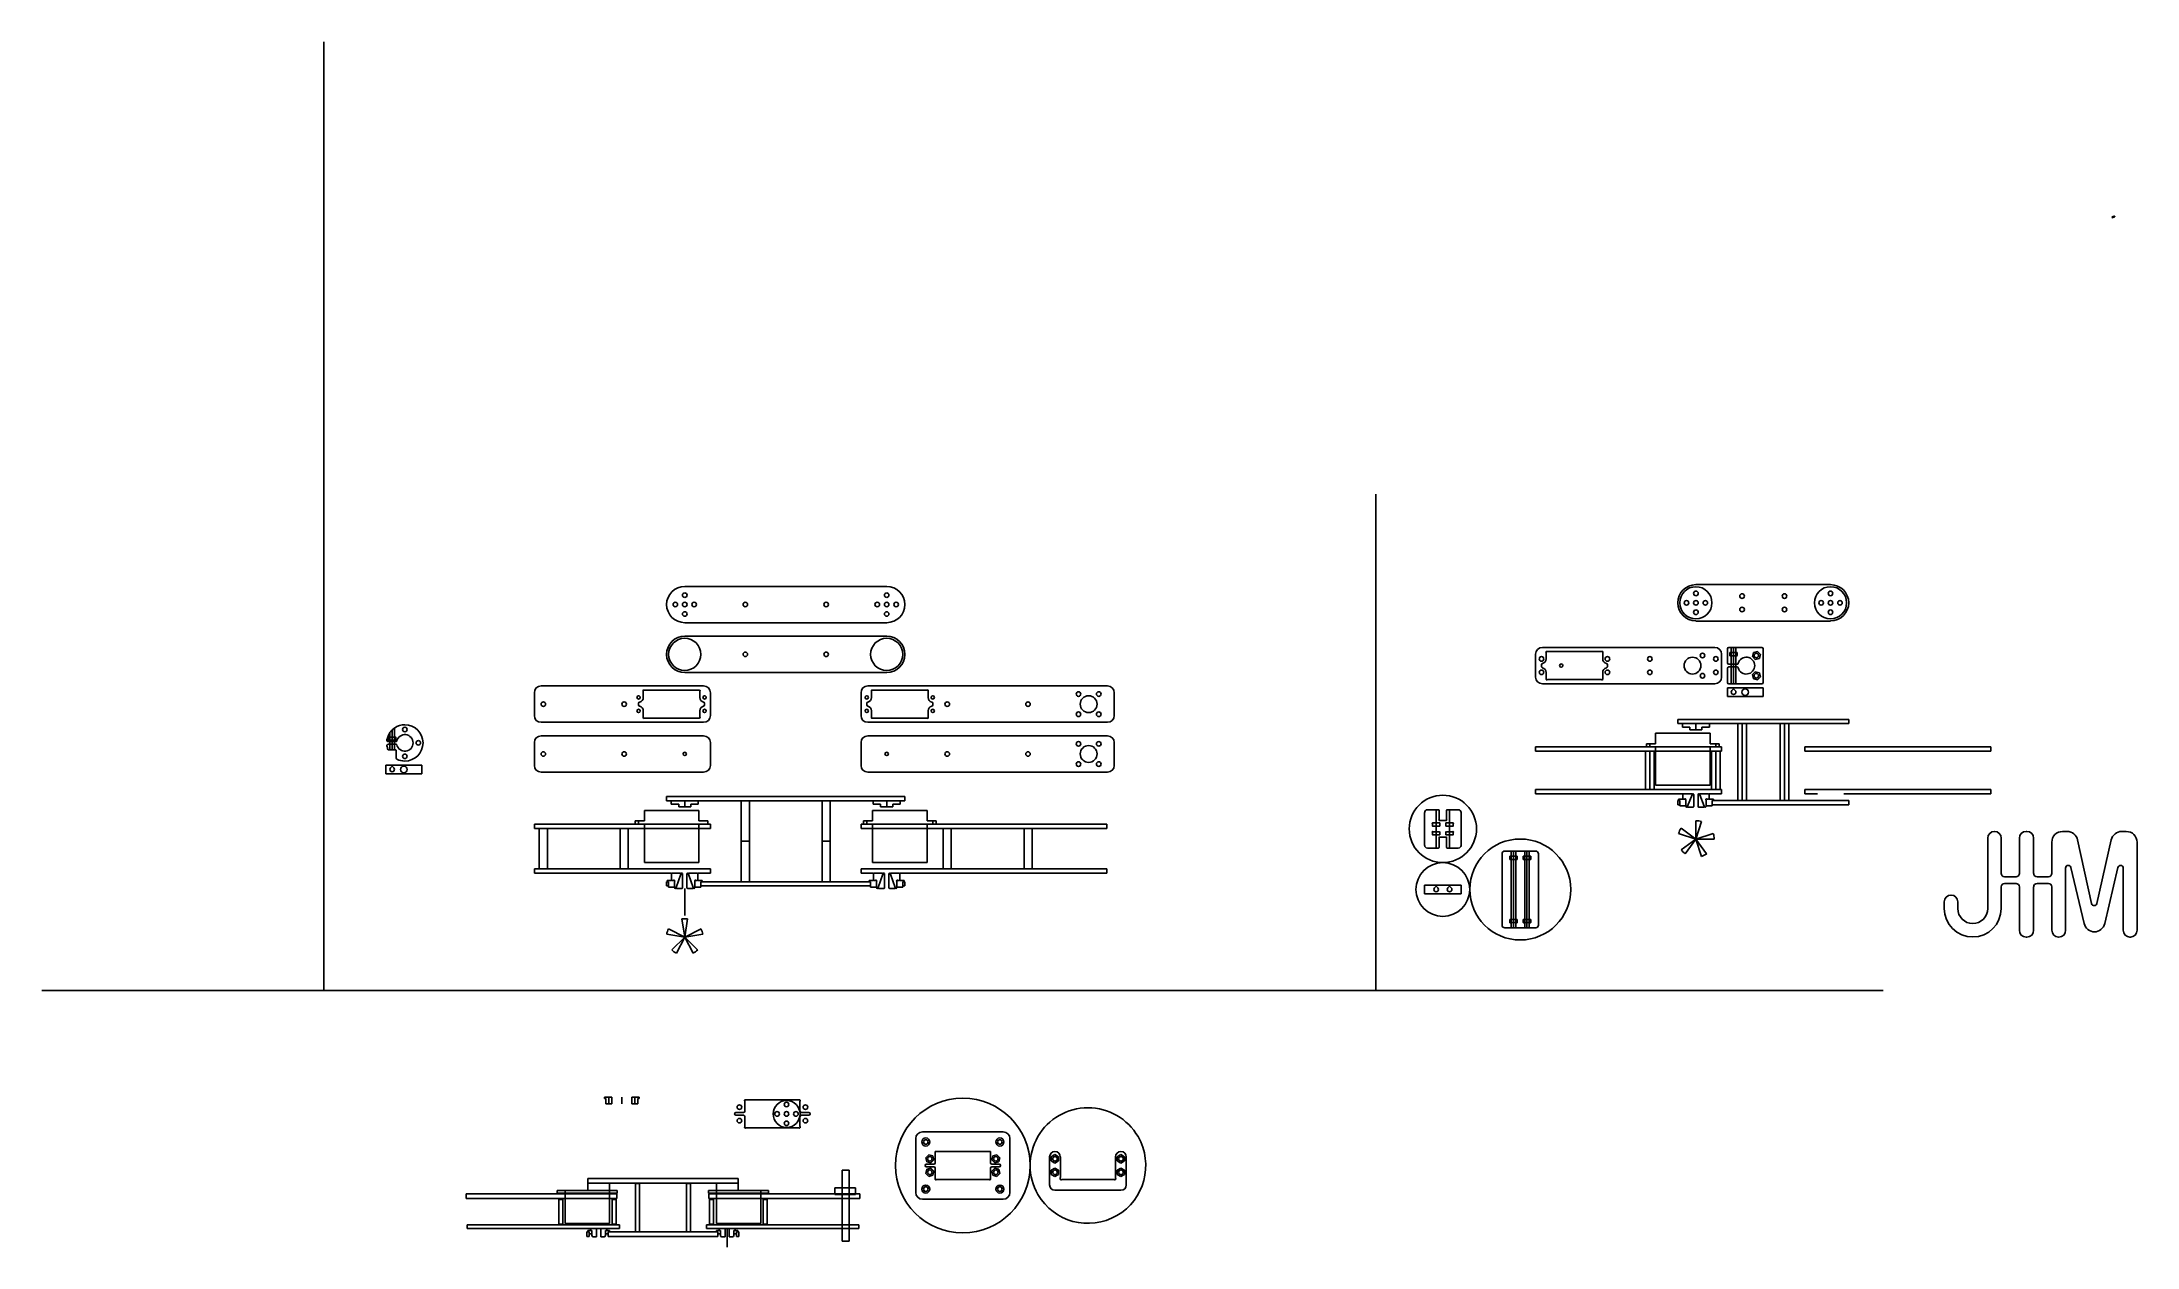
# Model space of a CAD drawing. Header units: inches. Extents: x -19.2 to 42.1, y -25 to 10.3.
import ezdxf

# ---------------------------------------------------------------- set-up
doc = ezdxf.new("R2010")
doc.units = ezdxf.units.IN
doc.layers.get('0').update_dxf_attribs({"linetype": 'CONTINUOUS'})
for name, color, linetype in [('1', 7, 'CONTINUOUS'), ('2', 7, 'CONTINUOUS'), ('22', 7, 'CONTINUOUS'), ('25', 7, 'CONTINUOUS'), ('3', 7, 'CONTINUOUS'), ('4', 7, 'CONTINUOUS'), ('5', 7, 'CONTINUOUS'), ('6', 7, 'CONTINUOUS'), ('9', 7, 'CONTINUOUS')]:
    doc.layers.add(name, color=color, linetype=linetype)

msp = doc.modelspace()

# ---------------------------------------------------------------- linework, layer by layer
at = {"color": 0, "linetype": 'CONTINUOUS'}
for p, q in [((28.789, -11.848), (28.789, -11.735)), ((28.809, -11.716), (29.042, -11.716)), ((28.809, -11.867), (28.844, -11.867)), ((28.878, -12.064), (28.878, -11.902)), ((28.878, -12.084), (28.878, -12.064)), ((28.898, -12.104), (28.904, -12.104)), ((28.928, -12.077), (28.922, -12.091)), ((29.06, -11.743), (28.928, -12.077)), ((29.091, -12.104), (28.946, -12.104)), ((29.066, -11.728), (29.06, -11.743)), ((29.084, -11.716), (29.091, -11.716)), ((29.11, -11.735), (29.11, -12.084)), ((29.236, -11.735), (29.236, -12.084)), ((29.262, -11.716), (29.256, -11.716)), ((29.256, -12.104), (29.4, -12.104)), ((29.281, -11.728), (29.286, -11.743)), ((29.286, -11.743), (29.419, -12.077)), ((29.537, -11.716), (29.305, -11.716)), ((29.419, -12.077), (29.424, -12.091)), ((29.449, -12.104), (29.443, -12.104)), ((29.469, -12.064), (29.469, -11.902)), ((29.469, -12.084), (29.469, -12.064)), ((29.537, -11.867), (29.503, -11.867)), ((29.557, -11.848), (29.557, -11.735)), ((29.173, -13.036), (28.741, -12.722)), ((29.173, -13.036), (29.173, -12.501)), ((29.173, -13.036), (29.338, -12.527)), ((29.173, -13.036), (28.665, -12.871)), ((29.173, -13.036), (28.741, -13.35)), ((29.173, -13.036), (28.859, -13.468)), ((29.173, -13.036), (29.682, -12.871)), ((29.173, -13.036), (29.708, -13.036)), ((29.173, -13.036), (29.338, -13.544)), ((29.173, -13.036), (29.487, -13.468)), ((-0.908, -14.284), (-0.908, -14.245)), ((-0.78, -14.245), (-0.908, -14.245)), ((-0.869, -14.409), (-0.869, -14.442)), ((-0.869, -14.442), (-0.711, -14.442)), ((0.076, -14.442), (-0.081, -14.442)), ((-0.012, -14.245), (0.115, -14.245)), ((0.076, -14.409), (0.076, -14.442)), ((0.115, -14.284), (0.115, -14.245)), ((4.997, -14.284), (4.997, -14.245)), ((5.125, -14.245), (4.997, -14.245)), ((5.037, -14.409), (5.037, -14.442)), ((5.037, -14.442), (5.194, -14.442)), ((5.982, -14.442), (5.824, -14.442)), ((5.893, -14.245), (6.021, -14.245)), ((5.982, -14.409), (5.982, -14.442)), ((6.021, -14.284), (6.021, -14.245)), ((-3.148, -24.485), (-3.148, -24.43)), ((-3.148, -24.485), (-3.109, -24.485)), ((-3.109, -24.58), (-3.109, -24.485)), ((-2.972, -24.669), (-2.972, -24.43)), ((-2.854, -24.669), (-2.854, -24.43)), ((-2.717, -24.58), (-2.717, -24.485)), ((-2.678, -24.485), (-2.717, -24.485)), ((-2.678, -24.485), (-2.678, -24.43)), ((0.846, -24.43), (0.846, -24.969)), ((-3.109, -24.63), (-3.109, -24.58)), ((-3.069, -24.669), (-2.972, -24.669)), ((-2.756, -24.669), (-2.854, -24.669)), ((-2.717, -24.63), (-2.717, -24.58))]:
    msp.add_line(p, q, dxfattribs=at)
for centre, radius, start, end in [((28.809, -11.735), 0.0197, 90, 180), ((28.809, -11.848), 0.0197, 180, 270), ((28.844, -11.848), 0.0197, 270, 301.39972), ((28.864, -11.881), 0.0197, 328.60028, 121.39972), ((28.898, -11.902), 0.0197, 148.60028, 180), ((28.898, -12.084), 0.0197, 180, 270), ((28.904, -12.084), 0.0197, 270, 338.39945), ((28.946, -12.084), 0.0197, 158.39945, 270), ((29.042, -11.735), 0.0197, 338.39945, 90), ((29.084, -11.735), 0.0197, 90, 158.39945), ((29.091, -11.735), 0.0197, 0, 90), ((29.091, -12.084), 0.0197, 270, 360), ((29.256, -11.735), 0.0197, 90, 180), ((29.256, -12.084), 0.0197, 180, 270), ((29.262, -11.735), 0.0197, 21.60055, 90), ((29.305, -11.735), 0.0197, 90, 201.60055), ((29.4, -12.084), 0.0197, 270, 21.60055), ((29.443, -12.084), 0.0197, 201.60055, 270), ((29.449, -12.084), 0.0197, 270, 360), ((29.482, -11.881), 0.0197, 58.60028, 211.39972), ((29.449, -11.902), 0.0197, 0, 31.39972), ((29.503, -11.848), 0.0197, 238.60028, 270), ((29.537, -11.735), 0.0197, 0, 90), ((29.537, -11.848), 0.0197, 270, 360), ((29.173, -13.036), 0.535, 144, 162), ((29.173, -13.036), 0.535, 72, 90), ((29.173, -13.036), 0.535, 216, 234), ((29.173, -13.036), 0.535, 288, 306), ((29.173, -13.036), 0.535, 360, 18), ((-3.069, -24.63), 0.0394, 180, 270), ((-2.756, -24.63), 0.0394, 270, 360)]:
    msp.add_arc(centre, radius, start, end, dxfattribs=at)
at = {"layer": '1', "color": 1, "linetype": 'CONTINUOUS'}
for p, q in [((38.828, -12.815), (38.852, -12.815)), ((39.895, -12.815), (40.028, -12.815)), ((41.625, -12.815), (41.759, -12.815)), ((37.707, -15.069), (37.707, -13.011)), ((38.101, -13.011), (38.101, -14.04)), ((38.631, -13.011), (38.631, -14.04)), ((39.049, -13.011), (39.049, -14.04)), ((39.58, -14.04), (39.58, -13.13)), ((40.335, -13.062), (40.744, -14.922)), ((41.318, -13.06), (40.898, -14.923)), ((42.074, -13.13), (42.074, -15.705)), ((39.985, -15.705), (39.985, -13.885)), ((40.14, -13.867), (40.525, -15.507)), ((41.514, -13.867), (41.129, -15.507)), ((41.67, -15.705), (41.67, -13.885)), ((38.101, -15.069), (38.101, -14.434)), ((38.199, -14.139), (38.533, -14.139)), ((38.199, -14.336), (38.533, -14.336)), ((38.631, -15.705), (38.631, -14.434)), ((39.049, -15.705), (39.049, -14.434)), ((39.148, -14.139), (39.482, -14.139)), ((39.482, -14.336), (39.148, -14.336)), ((39.58, -14.434), (39.58, -15.705)), ((36.437, -15.069), (36.437, -14.873)), ((36.831, -15.069), (36.831, -14.873)), ((38.828, -15.902), (38.852, -15.902)), ((39.777, -15.902), (39.788, -15.902)), ((40.832, -15.75), (40.822, -15.75)), ((41.877, -15.902), (41.866, -15.902)), ((3.99, -23.24), (4.597, -23.24)), ((3.99, -23.24), (3.99, -23.434)), ((4.597, -23.24), (4.597, -23.434)), ((3.99, -23.434), (4.597, -23.434)), ((-3.227, -24.485), (-3.148, -24.485)), ((-3.227, -24.525), (-3.227, -24.485)), ((-2.599, -24.525), (-2.599, -24.485)), ((0.532, -24.525), (0.532, -24.485)), ((0.532, -24.485), (0.611, -24.485)), ((1.16, -24.485), (1.081, -24.485)), ((1.16, -24.525), (1.16, -24.485)), ((-3.187, -24.525), (-3.227, -24.525)), ((-3.187, -24.525), (-3.187, -24.58)), ((-3.109, -24.58), (-3.187, -24.58)), ((-2.717, -24.58), (-2.638, -24.58)), ((-2.638, -24.525), (-2.599, -24.525)), ((-2.638, -24.525), (-2.638, -24.58)), ((0.571, -24.525), (0.532, -24.525)), ((0.571, -24.525), (0.571, -24.58)), ((0.65, -24.58), (0.571, -24.58)), ((1.042, -24.58), (1.12, -24.58)), ((1.12, -24.525), (1.16, -24.525)), ((1.12, -24.525), (1.12, -24.58))]:
    msp.add_line(p, q, dxfattribs=at)
for centre, radius, start, end in [((37.904, -13.011), 0.197, 360, 180), ((38.828, -13.011), 0.197, 90, 180), ((38.852, -13.011), 0.197, 360, 90), ((39.895, -13.13), 0.315, 90, 180), ((40.028, -13.13), 0.315, 12.3957, 90), ((41.625, -13.13), 0.315, 90, 167.30415), ((41.759, -13.13), 0.315, 360, 90), ((38.199, -14.04), 0.0984, 180, 270), ((38.533, -14.04), 0.0984, 270, 360), ((39.148, -14.04), 0.0984, 180, 270), ((39.482, -14.04), 0.0984, 270, 360), ((40.063, -13.885), 0.0787, 13.22465, 180), ((41.591, -13.885), 0.0787, 360, 166.77543), ((36.634, -14.873), 0.197, 359.99753, 179.99753), ((38.199, -14.434), 0.0984, 90, 180), ((38.533, -14.434), 0.0984, 0, 90), ((39.148, -14.434), 0.0984, 90, 180), ((39.482, -14.434), 0.0984, 360, 90), ((37.269, -15.069), 0.832, 180, 360), ((37.269, -15.069), 0.438, 180, 360), ((40.821, -14.906), 0.0787, 192.3957, 347.30415), ((38.828, -15.705), 0.197, 180, 270), ((38.852, -15.705), 0.197, 270, 0), ((39.777, -15.705), 0.197, 180, 270), ((39.788, -15.705), 0.197, 270, 360), ((40.832, -15.435), 0.315, 193.22465, 270.00003), ((40.822, -15.435), 0.315, 270.00003, 346.77543), ((41.866, -15.705), 0.197, 180, 270), ((41.877, -15.705), 0.197, 270, 360)]:
    msp.add_arc(centre, radius, start, end, dxfattribs=at)
at = {"layer": '2', "color": 2, "linetype": 'CONTINUOUS'}
for p, q in [((28.78, -9.663), (28.78, -9.761)), ((29.173, -9.663), (28.78, -9.663)), ((28.78, -9.761), (28.996, -9.761)), ((28.996, -9.84), (28.996, -9.761)), ((29.567, -9.663), (29.173, -9.663)), ((29.35, -9.84), (29.35, -9.761)), ((29.35, -9.761), (29.567, -9.761)), ((29.567, -9.663), (29.567, -9.761)), ((27.992, -10.249), (27.726, -10.249)), ((27.726, -10.344), (27.726, -10.249)), ((27.992, -10.344), (27.726, -10.344)), ((29.587, -9.942), (27.992, -9.942)), ((27.992, -10.249), (27.992, -9.942)), ((27.992, -10.344), (27.992, -11.466)), ((29.173, -9.84), (28.996, -9.84)), ((29.35, -9.84), (29.173, -9.84)), ((29.587, -10.249), (29.587, -9.942)), ((29.587, -10.249), (29.852, -10.249)), ((29.587, -10.344), (29.852, -10.344)), ((29.587, -10.344), (29.587, -11.466)), ((29.852, -10.344), (29.852, -10.249)), ((29.587, -11.466), (27.992, -11.466)), ((0.017, -12.201), (-1.577, -12.201)), ((-1.577, -12.508), (-1.577, -12.201)), ((-0.79, -11.922), (-0.79, -12.02)), ((-0.396, -11.922), (-0.79, -11.922)), ((-0.79, -12.02), (-0.573, -12.02)), ((-0.573, -12.099), (-0.573, -12.02)), ((-0.396, -12.099), (-0.573, -12.099)), ((-0.003, -11.922), (-0.396, -11.922)), ((-0.219, -12.099), (-0.396, -12.099)), ((-0.219, -12.099), (-0.219, -12.02)), ((-0.219, -12.02), (-0.003, -12.02)), ((-0.003, -11.922), (-0.003, -12.02)), ((0.017, -12.508), (0.017, -12.201)), ((5.096, -12.201), (6.69, -12.201)), ((5.096, -12.508), (5.096, -12.201)), ((5.115, -11.922), (5.509, -11.922)), ((5.115, -11.922), (5.115, -12.02)), ((5.332, -12.02), (5.115, -12.02)), ((5.332, -12.099), (5.332, -12.02)), ((5.332, -12.099), (5.509, -12.099)), ((5.509, -11.922), (5.903, -11.922)), ((5.509, -12.099), (5.686, -12.099)), ((5.686, -12.099), (5.686, -12.02)), ((5.903, -12.02), (5.686, -12.02)), ((5.903, -11.922), (5.903, -12.02)), ((6.69, -12.508), (6.69, -12.201)), ((-1.577, -12.508), (-1.843, -12.508)), ((-1.843, -12.603), (-1.843, -12.508)), ((-1.577, -12.603), (-1.843, -12.603)), ((-1.577, -12.603), (-1.577, -13.725)), ((0.017, -12.508), (0.283, -12.508)), ((0.017, -12.603), (0.283, -12.603)), ((0.017, -12.603), (0.017, -13.725)), ((0.283, -12.603), (0.283, -12.508)), ((4.83, -12.603), (4.83, -12.508)), ((5.096, -12.508), (4.83, -12.508)), ((5.096, -12.603), (4.83, -12.603)), ((5.096, -12.603), (5.096, -13.725)), ((6.69, -12.508), (6.956, -12.508)), ((6.69, -12.603), (6.956, -12.603)), ((6.69, -12.603), (6.69, -13.725)), ((6.956, -12.603), (6.956, -12.508)), ((0.017, -13.725), (-1.577, -13.725)), ((5.096, -13.725), (6.69, -13.725)), ((6.653, -22.356), (6.74, -22.269)), ((6.685, -22.474), (6.653, -22.356)), ((6.803, -22.506), (6.685, -22.474)), ((6.803, -22.663), (6.685, -22.694)), ((6.74, -22.269), (6.858, -22.301)), ((6.89, -22.419), (6.803, -22.506)), ((6.89, -22.749), (6.803, -22.663)), ((6.858, -22.301), (6.89, -22.419)), ((8.614, -22.301), (8.582, -22.419)), ((8.582, -22.419), (8.669, -22.506)), ((8.582, -22.749), (8.669, -22.663)), ((8.732, -22.269), (8.614, -22.301)), ((8.669, -22.506), (8.787, -22.474)), ((8.669, -22.663), (8.787, -22.694)), ((8.819, -22.356), (8.732, -22.269)), ((8.787, -22.474), (8.819, -22.356)), ((10.324, -22.326), (10.43, -22.265)), ((10.324, -22.449), (10.324, -22.326)), ((10.43, -22.51), (10.324, -22.449)), ((10.43, -22.658), (10.324, -22.72)), ((10.43, -22.265), (10.537, -22.326)), ((10.537, -22.449), (10.43, -22.51)), ((10.537, -22.72), (10.43, -22.658)), ((10.537, -22.326), (10.537, -22.449)), ((12.359, -22.265), (12.253, -22.326)), ((12.253, -22.326), (12.253, -22.449)), ((12.253, -22.449), (12.359, -22.51)), ((12.253, -22.72), (12.359, -22.658)), ((12.466, -22.326), (12.359, -22.265)), ((12.359, -22.51), (12.466, -22.449)), ((12.359, -22.658), (12.466, -22.72)), ((12.466, -22.449), (12.466, -22.326)), ((-3.23, -23.104), (-3.23, -23.31)), ((-3.23, -23.104), (-2.597, -23.104)), ((-2.597, -23.104), (-2.597, -23.31)), ((0.53, -23.104), (0.53, -23.31)), ((1.163, -23.104), (0.53, -23.104)), ((1.163, -23.104), (1.163, -23.31)), ((6.685, -22.694), (6.653, -22.813)), ((6.653, -22.813), (6.74, -22.9)), ((6.74, -22.9), (6.858, -22.868)), ((6.858, -22.868), (6.89, -22.749)), ((8.614, -22.868), (8.582, -22.749)), ((8.732, -22.9), (8.614, -22.868)), ((8.819, -22.813), (8.732, -22.9)), ((8.787, -22.694), (8.819, -22.813)), ((10.324, -22.72), (10.324, -22.842)), ((10.324, -22.842), (10.43, -22.904)), ((10.43, -22.904), (10.537, -22.842)), ((10.537, -22.842), (10.537, -22.72)), ((12.253, -22.842), (12.253, -22.72)), ((12.359, -22.904), (12.253, -22.842)), ((12.466, -22.842), (12.359, -22.904)), ((12.466, -22.72), (12.466, -22.842)), ((-4.123, -23.392), (-4.123, -23.31)), ((-3.23, -23.31), (-4.123, -23.31)), ((-4.123, -23.392), (-2.37, -23.392)), ((-3.896, -23.31), (-3.896, -24.281)), ((-3.23, -23.31), (-2.597, -23.31)), ((-2.37, -23.31), (-2.597, -23.31)), ((-2.597, -23.31), (-2.597, -24.281)), ((-2.37, -23.392), (-2.37, -23.31)), ((0.303, -23.31), (0.53, -23.31)), ((0.303, -23.392), (0.303, -23.31)), ((2.056, -23.392), (0.303, -23.392)), ((0.53, -23.31), (0.53, -24.281)), ((1.163, -23.31), (0.53, -23.31)), ((1.163, -23.31), (2.056, -23.31)), ((1.829, -23.31), (1.829, -24.281)), ((2.056, -23.392), (2.056, -23.31)), ((-3.896, -24.281), (-2.597, -24.281)), ((-2.599, -24.485), (-2.678, -24.485)), ((1.829, -24.281), (0.53, -24.281))]:
    msp.add_line(p, q, dxfattribs=at)
for centre, start, end in [((6.653, -21.895), 360, 180), ((6.653, -21.895), 180, 360), ((8.819, -21.895), 360, 180), ((8.819, -21.895), 180, 360), ((6.653, -23.273), 360, 180), ((6.653, -23.273), 180, 360), ((8.819, -23.273), 360, 180), ((8.819, -23.273), 180, 360)]:
    msp.add_arc(centre, 0.118, start, end, dxfattribs=at)
at = {"layer": '22', "color": 22, "linetype": 'CONTINUOUS'}
for p, q in [((29.173, -9.663), (29.173, -9.84)), ((27.825, -10.344), (27.825, -10.249)), ((29.754, -10.344), (29.754, -10.249)), ((-0.396, -11.922), (-0.396, -12.099)), ((5.509, -11.922), (5.509, -12.099)), ((-1.745, -12.603), (-1.745, -12.508)), ((4.928, -12.603), (4.928, -12.508)), ((6.858, -12.603), (6.858, -12.508))]:
    msp.add_line(p, q, dxfattribs=at)
at = {"layer": '25', "color": 25, "linetype": 'CONTINUOUS'}
for p, q in [((30.207, -8.497), (30.207, -7.435)), ((30.274, -8.497), (30.274, -7.435)), ((30.341, -8.497), (30.341, -7.435)), ((-8.885, -10.431), (-8.885, -9.79)), ((30.522, -11.907), (30.522, -9.663)), ((31.762, -11.907), (31.762, -9.663)), ((-9.019, -10.431), (-9.019, -9.926)), ((-8.952, -10.431), (-8.952, -9.846)), ((27.825, -11.591), (27.825, -10.469)), ((29.754, -11.591), (29.754, -10.469)), ((21.576, -13.301), (21.576, -12.179)), ((21.969, -13.301), (21.969, -12.179)), ((23.773, -15.634), (23.773, -13.39)), ((23.84, -15.634), (23.84, -13.39)), ((23.906, -15.634), (23.906, -13.39)), ((24.166, -15.634), (24.166, -13.39)), ((24.233, -15.634), (24.233, -13.39)), ((24.3, -15.634), (24.3, -13.39))]:
    msp.add_line(p, q, dxfattribs=at)
at = {"layer": '3', "color": 3, "linetype": 'CONTINUOUS'}
for p, q in [((5.509, -5.648), (-0.396, -5.648)), ((-0.396, -6.711), (5.509, -6.711)), ((5.509, -7.104), (-0.396, -7.104)), ((24.486, -8.301), (24.486, -7.631)), ((24.656, -7.942), (24.656, -7.99)), ((24.683, -7.435), (29.727, -7.435)), ((24.793, -7.596), (24.793, -7.769)), ((26.408, -7.557), (24.833, -7.557)), ((26.447, -7.596), (26.447, -7.769)), ((26.585, -7.942), (26.585, -7.99)), ((29.924, -8.301), (29.924, -7.631)), ((0.157, -8.561), (-4.597, -8.561)), ((-0.396, -8.167), (5.509, -8.167)), ((4.956, -8.561), (11.968, -8.561)), ((24.683, -8.497), (29.727, -8.497)), ((24.793, -8.163), (24.793, -8.336)), ((26.408, -8.375), (24.833, -8.375)), ((26.447, -8.163), (26.447, -8.336)), ((-4.794, -9.427), (-4.794, -8.758)), ((-1.745, -9.068), (-1.745, -9.117)), ((-1.607, -8.723), (-1.607, -8.896)), ((-1.568, -8.683), (0.007, -8.683)), ((0.047, -8.723), (0.047, -8.896)), ((0.184, -9.068), (0.184, -9.117)), ((0.354, -9.427), (0.354, -8.758)), ((4.759, -9.427), (4.759, -8.758)), ((4.928, -9.068), (4.928, -9.117)), ((5.066, -8.723), (5.066, -8.896)), ((6.68, -8.683), (5.106, -8.683)), ((6.72, -8.723), (6.72, -8.896)), ((6.858, -9.068), (6.858, -9.117)), ((12.165, -9.427), (12.165, -8.758)), ((-4.597, -9.624), (0.157, -9.624)), ((-1.607, -9.289), (-1.607, -9.463)), ((-1.568, -9.502), (0.007, -9.502)), ((0.047, -9.289), (0.047, -9.463)), ((11.968, -9.624), (4.956, -9.624)), ((5.066, -9.289), (5.066, -9.463)), ((6.68, -9.502), (5.106, -9.502)), ((6.72, -9.289), (6.72, -9.463)), ((-4.794, -10.884), (-4.794, -10.215)), ((-4.597, -10.018), (0.157, -10.018)), ((0.354, -10.884), (0.354, -10.215)), ((4.759, -10.884), (4.759, -10.215)), ((4.956, -10.018), (11.968, -10.018)), ((12.165, -10.884), (12.165, -10.215)), ((24.486, -10.469), (24.486, -10.344)), ((24.486, -10.344), (27.726, -10.344)), ((27.992, -10.344), (29.587, -10.344)), ((29.852, -10.344), (29.924, -10.344)), ((29.924, -10.469), (29.924, -10.344)), ((37.798, -10.344), (32.36, -10.344)), ((32.36, -10.469), (32.36, -10.344)), ((37.798, -10.469), (37.798, -10.344)), ((24.486, -10.469), (27.699, -10.469)), ((27.951, -10.469), (29.924, -10.469)), ((37.798, -10.469), (32.36, -10.469)), ((-4.597, -11.081), (0.157, -11.081)), ((11.968, -11.081), (4.956, -11.081)), ((24.486, -11.591), (24.486, -11.716)), ((27.699, -11.591), (24.486, -11.591)), ((29.628, -11.591), (27.951, -11.591)), ((29.924, -11.591), (29.88, -11.591)), ((29.924, -11.591), (29.924, -11.716)), ((32.36, -11.591), (37.798, -11.591)), ((32.36, -11.591), (32.36, -11.716)), ((37.798, -11.591), (37.798, -11.716)), ((24.486, -11.716), (28.789, -11.716)), ((28.661, -11.907), (28.661, -11.867)), ((28.789, -11.867), (28.661, -11.867)), ((28.701, -12.032), (28.701, -12.064)), ((28.701, -12.064), (28.878, -12.064)), ((29.646, -12.064), (29.469, -12.064)), ((29.924, -11.716), (29.557, -11.716)), ((29.557, -11.867), (29.685, -11.867)), ((29.646, -12.032), (29.646, -12.064)), ((29.685, -11.907), (29.685, -11.867)), ((32.36, -11.716), (32.726, -11.716)), ((37.798, -11.716), (33.494, -11.716)), ((-4.794, -12.603), (-4.794, -12.728)), ((-4.794, -12.603), (-1.843, -12.603)), ((-4.794, -12.728), (0.354, -12.728)), ((-4.648, -13.909), (-4.648, -12.728)), ((-4.412, -13.909), (-4.412, -12.728)), ((-2.286, -13.909), (-2.286, -12.728)), ((-2.05, -13.909), (-2.05, -12.728)), ((-1.577, -12.603), (0.017, -12.603)), ((0.283, -12.603), (0.354, -12.603)), ((0.354, -12.728), (0.354, -12.603)), ((4.759, -12.728), (4.759, -12.603)), ((4.83, -12.603), (4.759, -12.603)), ((11.946, -12.728), (4.759, -12.728)), ((6.69, -12.603), (5.096, -12.603)), ((11.946, -12.603), (6.956, -12.603)), ((7.163, -13.909), (7.163, -12.728)), ((7.399, -13.909), (7.399, -12.728)), ((9.525, -13.909), (9.525, -12.728)), ((9.761, -13.909), (9.761, -12.728)), ((11.946, -12.728), (11.946, -12.603)), ((1.257, -13.103), (1.493, -13.103)), ((1.257, -14.284), (1.257, -13.103)), ((1.493, -14.284), (1.493, -13.103)), ((3.856, -13.103), (3.619, -13.103)), ((3.619, -14.284), (3.619, -13.103)), ((3.856, -14.284), (3.856, -13.103)), ((-4.794, -13.909), (-4.794, -14.034)), ((-4.794, -13.909), (0.354, -13.909)), ((-4.794, -14.034), (-0.78, -14.034)), ((0.354, -14.034), (-0.012, -14.034)), ((0.354, -13.909), (0.354, -14.034)), ((4.759, -13.909), (4.759, -14.034)), ((11.946, -13.909), (4.759, -13.909)), ((4.759, -14.034), (5.125, -14.034)), ((11.946, -14.034), (5.893, -14.034)), ((11.946, -13.909), (11.946, -14.034)), ((-2.747, -20.619), (-2.747, -20.58)), ((-2.619, -20.58), (-2.747, -20.58)), ((-2.708, -20.619), (-2.747, -20.619)), ((-2.708, -20.619), (-2.708, -20.777)), ((-2.708, -20.777), (-2.619, -20.777)), ((-2.619, -20.777), (-2.619, -20.58)), ((-2.531, -20.58), (-2.619, -20.58)), ((-2.619, -20.777), (-2.531, -20.777)), ((-2.531, -20.58), (-2.531, -20.777)), ((-2.235, -20.58), (-2.235, -20.777)), ((-1.94, -20.58), (-1.852, -20.58)), ((-1.94, -20.58), (-1.94, -20.777)), ((-1.852, -20.777), (-1.94, -20.777)), ((-1.852, -20.777), (-1.852, -20.58)), ((-1.852, -20.58), (-1.724, -20.58)), ((-1.763, -20.777), (-1.852, -20.777)), ((-1.763, -20.619), (-1.763, -20.777)), ((-1.763, -20.619), (-1.724, -20.619)), ((-1.724, -20.619), (-1.724, -20.58)), ((-6.789, -23.412), (-2.379, -23.412)), ((-6.789, -23.546), (-6.789, -23.412)), ((-6.789, -23.546), (-2.379, -23.546)), ((-2.379, -23.546), (-2.379, -23.412)), ((4.722, -23.412), (0.312, -23.412)), ((0.312, -23.546), (0.312, -23.412)), ((4.722, -23.546), (0.312, -23.546)), ((4.722, -23.546), (4.722, -23.412)), ((-6.762, -24.322), (-2.307, -24.322)), ((-6.762, -24.43), (-6.762, -24.322)), ((-2.307, -24.43), (-6.762, -24.43)), ((-2.307, -24.43), (-2.307, -24.322)), ((4.695, -24.322), (0.24, -24.322)), ((0.24, -24.43), (0.24, -24.322)), ((0.24, -24.43), (0.611, -24.43)), ((0.611, -24.485), (0.611, -24.43)), ((0.611, -24.43), (0.787, -24.43)), ((0.611, -24.485), (0.65, -24.485)), ((0.65, -24.58), (0.65, -24.485)), ((0.787, -24.669), (0.787, -24.43)), ((0.787, -24.43), (0.846, -24.43)), ((0.846, -24.43), (0.905, -24.43)), ((0.905, -24.669), (0.905, -24.43)), ((0.905, -24.43), (1.081, -24.43)), ((1.081, -24.485), (1.042, -24.485)), ((1.042, -24.58), (1.042, -24.485)), ((1.081, -24.485), (1.081, -24.43)), ((1.081, -24.43), (4.204, -24.43)), ((4.204, -24.43), (4.41, -24.43)), ((4.41, -24.43), (4.695, -24.43)), ((4.695, -24.43), (4.695, -24.322)), ((0.65, -24.63), (0.65, -24.58)), ((0.689, -24.669), (0.787, -24.669)), ((1.002, -24.669), (0.905, -24.669)), ((1.042, -24.63), (1.042, -24.58))]:
    msp.add_line(p, q, dxfattribs=at)
for centre, radius, start, end in [((41.454, 4.901), 0.253, 113.03222, 118.65448), ((41.547, 4.587), 0.603, 103.58525, 110.62491), ((41.497, 4.801), 0.362, 108.64153, 113.06544), ((41.544, 4.663), 0.508, 105.13301, 108.66611), ((41.41, 5.16), 0.0134, 96.44156, 109.08541), ((41.41, 5.164), 0.00954, 80.55267, 96.37581), ((41.41, 5.165), 0.00835, 63.00775, 80.30357), ((41.409, 5.168), 0.0154, 281.47435, 312.7628), ((41.409, 5.164), 0.00996, 39.26659, 62.56755), ((41.401, 5.156), 0.0211, 25.38256, 41.67797), ((41.415, 5.161), 0.00596, 314.11304, 352.09973), ((41.413, 5.161), 0.00794, 354.67732, 26.02042), ((-0.396, -6.179), 0.531, 90, 270), ((-0.672, -6.179), 0.0669, 360, 180), ((-0.396, -5.904), 0.0669, 90, 270), ((-0.396, -6.179), 0.0669, 360, 180), ((-0.396, -5.904), 0.0669, 270, 90), ((-0.121, -6.179), 0.0669, 0, 180), ((1.375, -6.179), 0.0669, 0, 180), ((3.738, -6.179), 0.0669, 360, 180), ((5.234, -6.179), 0.0669, 360, 180), ((5.509, -5.904), 0.0669, 90, 270), ((5.509, -6.179), 0.0669, 360, 180), ((5.509, -6.179), 0.531, 270, 90), ((5.509, -5.904), 0.0669, 270, 90), ((5.785, -6.179), 0.0669, 0, 180), ((-0.672, -6.179), 0.0669, 180, 360), ((-0.396, -6.179), 0.0669, 180, 360), ((-0.396, -6.455), 0.0669, 90, 270), ((-0.396, -6.455), 0.0669, 270, 90), ((-0.121, -6.179), 0.0669, 180, 0), ((1.375, -6.179), 0.0669, 180, 0), ((3.738, -6.179), 0.0669, 180, 0), ((5.234, -6.179), 0.0669, 180, 360), ((5.509, -6.179), 0.0669, 180, 360), ((5.509, -6.455), 0.0669, 90, 270), ((5.509, -6.455), 0.0669, 270, 90), ((5.785, -6.179), 0.0669, 180, 0), ((-0.396, -7.636), 0.531, 90, 270), ((5.509, -7.636), 0.531, 270, 90), ((1.375, -7.636), 0.0669, 360, 180), ((1.375, -7.636), 0.0669, 180, 0), ((3.738, -7.636), 0.0669, 360, 180), ((3.738, -7.636), 0.0669, 180, 0), ((24.683, -7.631), 0.197, 90, 180), ((24.656, -7.769), 0.0669, 360, 180), ((24.656, -7.769), 0.0669, 180, 0), ((24.695, -7.942), 0.0394, 102.83959, 180), ((24.656, -7.769), 0.138, 282.83959, 0), ((24.807, -7.57), 0.0197, 64.47122, 205.52878), ((24.754, -7.596), 0.0394, 360, 25.52878), ((24.833, -7.517), 0.0394, 244.47122, 270), ((25.236, -7.966), 0.0492, 360, 180), ((26.408, -7.517), 0.0394, 270, 295.52878), ((26.433, -7.57), 0.0197, 334.47122, 115.52878), ((26.486, -7.596), 0.0394, 154.47122, 180), ((26.585, -7.769), 0.138, 180, 257.16041), ((26.585, -7.769), 0.0669, 360, 180), ((26.585, -7.769), 0.0669, 180, 0), ((26.545, -7.942), 0.0394, 0, 77.16041), ((27.825, -7.769), 0.0669, 360, 180), ((27.825, -7.769), 0.0669, 180, 360), ((29.071, -7.966), 0.246, 360, 180), ((29.366, -7.671), 0.0669, 360, 180), ((29.366, -7.671), 0.0669, 180, 360), ((29.754, -7.769), 0.0669, 360, 180), ((29.754, -7.769), 0.0669, 180, 360), ((29.727, -7.631), 0.197, 360, 90), ((-4.597, -8.758), 0.197, 90, 180), ((0.157, -8.758), 0.197, 360, 90), ((4.956, -8.758), 0.197, 90, 180), ((11.968, -8.758), 0.197, 360, 90), ((24.683, -8.301), 0.197, 180, 270), ((24.656, -8.163), 0.0669, 360, 180), ((24.656, -8.163), 0.0669, 180, 0), ((24.695, -7.99), 0.0394, 180, 257.16041), ((24.656, -8.163), 0.138, 360, 77.16041), ((24.807, -8.362), 0.0197, 154.47122, 295.52878), ((24.754, -8.336), 0.0394, 334.47122, 360), ((24.833, -8.415), 0.0394, 90, 115.52878), ((25.236, -7.966), 0.0492, 180, 0), ((26.408, -8.415), 0.0394, 64.47122, 90), ((26.433, -8.362), 0.0197, 244.47122, 25.52878), ((26.585, -8.163), 0.138, 102.83959, 180), ((26.486, -8.336), 0.0394, 180, 205.52878), ((26.585, -8.163), 0.0669, 360, 180), ((26.585, -8.163), 0.0669, 180, 0), ((26.545, -7.99), 0.0394, 282.83959, 360), ((27.825, -8.163), 0.0669, 360, 180), ((27.825, -8.163), 0.0669, 180, 360), ((29.071, -7.966), 0.246, 180, 360), ((29.366, -8.261), 0.0669, 360, 180), ((29.366, -8.261), 0.0669, 180, 360), ((29.754, -8.163), 0.0669, 360, 180), ((29.754, -8.163), 0.0669, 180, 360), ((29.727, -8.301), 0.197, 270, 360), ((-4.53, -9.093), 0.0669, 360, 180), ((-4.53, -9.093), 0.0669, 180, 360), ((-2.168, -9.093), 0.0669, 360, 180), ((-2.168, -9.093), 0.0669, 180, 360), ((-1.705, -9.068), 0.0394, 102.83959, 180), ((-1.705, -9.117), 0.0394, 180, 257.16041), ((-1.745, -8.896), 0.138, 282.83959, 0), ((-1.745, -9.289), 0.138, 360, 77.16041), ((-1.593, -8.697), 0.0197, 64.47122, 205.52878), ((-1.646, -8.723), 0.0394, 360, 25.52878), ((-1.568, -8.644), 0.0394, 244.47122, 270), ((0.007, -8.644), 0.0394, 270, 295.52878), ((0.033, -8.697), 0.0197, 334.47122, 115.52878), ((0.086, -8.723), 0.0394, 154.47122, 180), ((0.184, -8.896), 0.138, 180, 257.16041), ((0.184, -9.289), 0.138, 102.83959, 180), ((0.145, -9.068), 0.0394, 360, 77.16041), ((0.145, -9.117), 0.0394, 282.83959, 360), ((4.968, -9.068), 0.0394, 102.83959, 180), ((4.968, -9.117), 0.0394, 180, 257.16041), ((4.928, -8.896), 0.138, 282.83959, 0), ((4.928, -9.289), 0.138, 360, 77.16041), ((5.08, -8.697), 0.0197, 64.47122, 205.52878), ((5.027, -8.723), 0.0394, 360, 25.52878), ((5.106, -8.644), 0.0394, 244.47122, 270), ((6.68, -8.644), 0.0394, 270, 295.52878), ((6.706, -8.697), 0.0197, 334.47122, 115.52878), ((6.759, -8.723), 0.0394, 154.47122, 180), ((6.858, -8.896), 0.138, 180, 257.16041), ((6.858, -9.289), 0.138, 102.83959, 180), ((6.818, -9.068), 0.0394, 360, 77.16041), ((6.818, -9.117), 0.0394, 282.83959, 0), ((7.281, -9.093), 0.0669, 360, 180), ((7.281, -9.093), 0.0669, 180, 360), ((9.643, -9.093), 0.0669, 360, 180), ((9.643, -9.093), 0.0669, 180, 360), ((11.119, -8.797), 0.0669, 360, 180), ((11.119, -8.797), 0.0669, 180, 360), ((11.415, -9.093), 0.246, 360, 180), ((11.415, -9.093), 0.246, 180, 360), ((11.71, -8.797), 0.0669, 360, 180), ((11.71, -8.797), 0.0669, 180, 360), ((-4.597, -9.427), 0.197, 180, 270), ((-1.593, -9.488), 0.0197, 154.47122, 295.52878), ((-1.646, -9.463), 0.0394, 334.47122, 360), ((-1.568, -9.541), 0.0394, 90, 115.52878), ((0.007, -9.541), 0.0394, 64.47122, 90), ((0.033, -9.488), 0.0197, 244.47122, 25.52878), ((0.086, -9.463), 0.0394, 180, 205.52878), ((0.157, -9.427), 0.197, 270, 0), ((4.956, -9.427), 0.197, 180, 270), ((5.08, -9.488), 0.0197, 154.47122, 295.52878), ((5.027, -9.463), 0.0394, 334.47122, 360), ((5.106, -9.541), 0.0394, 90, 115.52878), ((6.68, -9.541), 0.0394, 64.47122, 90), ((6.706, -9.488), 0.0197, 244.47122, 25.52878), ((6.759, -9.463), 0.0394, 180, 205.52878), ((11.119, -9.388), 0.0669, 360, 180), ((11.119, -9.388), 0.0669, 180, 0), ((11.71, -9.388), 0.0669, 360, 180), ((11.71, -9.388), 0.0669, 180, 360), ((11.968, -9.427), 0.197, 270, 0), ((-4.597, -10.215), 0.197, 90, 180), ((0.157, -10.215), 0.197, 360, 90), ((4.956, -10.215), 0.197, 90, 180), ((11.119, -10.254), 0.0669, 360, 180), ((11.119, -10.254), 0.0669, 180, 360), ((11.415, -10.549), 0.246, 360, 180), ((11.71, -10.254), 0.0669, 360, 180), ((11.71, -10.254), 0.0669, 180, 360), ((11.968, -10.215), 0.197, 360, 90), ((-4.597, -10.884), 0.197, 180, 270), ((-4.53, -10.549), 0.0669, 360, 180), ((-4.53, -10.549), 0.0669, 180, 360), ((-2.168, -10.549), 0.0669, 360, 180), ((-2.168, -10.549), 0.0669, 180, 360), ((0.157, -10.884), 0.197, 270, 0), ((4.956, -10.884), 0.197, 180, 270), ((7.281, -10.549), 0.0669, 360, 180), ((7.281, -10.549), 0.0669, 180, 360), ((9.643, -10.549), 0.0669, 360, 180), ((9.643, -10.549), 0.0669, 180, 360), ((11.119, -10.845), 0.0669, 360, 180), ((11.119, -10.845), 0.0669, 180, 0), ((11.415, -10.549), 0.246, 180, 360), ((11.71, -10.845), 0.0669, 360, 180), ((11.71, -10.845), 0.0669, 180, 360), ((11.968, -10.884), 0.197, 270, 0), ((0.689, -24.63), 0.0394, 180, 270), ((1.002, -24.63), 0.0394, 270, 360)]:
    msp.add_arc(centre, radius, start, end, dxfattribs=at)
at = {"layer": '4', "color": 4, "linetype": 'CONTINUOUS'}
for p, q in [((29.173, -5.598), (33.11, -5.598)), ((33.11, -6.661), (29.173, -6.661)), ((28.642, -9.663), (28.642, -9.538)), ((28.642, -9.538), (33.642, -9.538)), ((30.396, -9.663), (28.642, -9.663)), ((31.636, -9.663), (30.648, -9.663)), ((33.642, -9.663), (31.888, -9.663)), ((33.642, -9.663), (33.642, -9.538)), ((-0.928, -11.922), (-0.928, -11.797)), ((6.041, -11.797), (-0.928, -11.797)), ((6.041, -11.922), (-0.928, -11.922)), ((1.257, -13.103), (1.257, -11.922)), ((1.493, -13.103), (1.493, -11.922)), ((3.619, -13.103), (3.619, -11.922)), ((3.856, -13.103), (3.856, -11.922)), ((6.041, -11.922), (6.041, -11.797)), ((28.642, -11.907), (28.661, -11.907)), ((28.642, -12.032), (28.642, -11.907)), ((28.642, -12.032), (28.701, -12.032)), ((28.701, -11.907), (28.661, -11.907)), ((28.701, -11.907), (28.701, -12.032)), ((29.646, -11.907), (29.685, -11.907)), ((29.646, -11.907), (29.646, -12.032)), ((33.642, -12.032), (29.646, -12.032)), ((30.396, -11.907), (29.685, -11.907)), ((30.522, -11.907), (30.396, -11.907)), ((30.648, -11.907), (30.522, -11.907)), ((31.636, -11.907), (30.648, -11.907)), ((31.762, -11.907), (31.636, -11.907)), ((31.888, -11.907), (31.762, -11.907)), ((33.642, -11.907), (31.888, -11.907)), ((33.642, -12.032), (33.642, -11.907)), ((-0.928, -14.284), (-0.908, -14.284)), ((-0.928, -14.409), (-0.928, -14.284)), ((-0.928, -14.409), (-0.869, -14.409)), ((-0.869, -14.284), (-0.908, -14.284)), ((-0.869, -14.284), (-0.869, -14.409)), ((0.076, -14.284), (0.115, -14.284)), ((0.076, -14.284), (0.076, -14.409)), ((0.076, -14.409), (5.037, -14.409)), ((4.997, -14.284), (0.115, -14.284)), ((5.037, -14.284), (4.997, -14.284)), ((5.037, -14.284), (5.037, -14.409)), ((5.982, -14.284), (5.982, -14.409)), ((5.982, -14.284), (6.021, -14.284)), ((6.041, -14.409), (5.982, -14.409)), ((6.041, -14.284), (6.021, -14.284)), ((6.041, -14.409), (6.041, -14.284)), ((1.36, -20.705), (1.36, -20.996)), ((1.4, -20.665), (2.935, -20.665)), ((2.974, -20.705), (2.974, -20.996)), ((1.321, -21.036), (1.102, -21.036)), ((1.321, -21.114), (1.102, -21.114)), ((1.36, -21.445), (1.36, -21.154)), ((2.974, -21.445), (2.974, -21.154)), ((3.014, -21.036), (3.232, -21.036)), ((3.014, -21.114), (3.232, -21.114)), ((1.4, -21.484), (2.935, -21.484)), ((6.358, -21.797), (6.358, -23.372)), ((8.917, -21.6), (6.555, -21.6)), ((9.114, -23.372), (9.114, -21.797)), ((6.89, -22.545), (6.671, -22.545)), ((6.89, -22.624), (6.671, -22.624)), ((6.929, -22.214), (6.929, -22.506)), ((6.929, -22.954), (6.929, -22.663)), ((6.968, -22.175), (8.504, -22.175)), ((8.543, -22.214), (8.543, -22.506)), ((8.543, -22.954), (8.543, -22.663)), ((8.583, -22.545), (8.801, -22.545)), ((8.583, -22.624), (8.801, -22.624)), ((10.273, -22.332), (10.273, -23.151)), ((10.588, -22.935), (10.588, -22.332)), ((12.202, -22.332), (12.202, -22.935)), ((12.517, -22.332), (12.517, -23.151)), ((-3.23, -22.962), (-3.23, -23.096)), ((1.163, -22.962), (-3.23, -22.962)), ((-3.23, -23.096), (1.163, -23.096)), ((1.163, -22.962), (1.163, -23.096)), ((8.504, -22.994), (6.968, -22.994)), ((12.143, -22.994), (10.647, -22.994)), ((6.555, -23.569), (8.917, -23.569)), ((12.359, -23.309), (10.43, -23.309)), ((-3.255, -24.659), (-3.255, -24.525)), ((-3.227, -24.525), (-3.255, -24.525)), ((-3.187, -24.659), (-3.255, -24.659)), ((-3.187, -24.58), (-3.187, -24.659)), ((-2.638, -24.58), (-2.638, -24.659)), ((-2.638, -24.659), (0.571, -24.659)), ((-2.599, -24.525), (0.532, -24.525)), ((0.571, -24.58), (0.571, -24.659)), ((1.12, -24.58), (1.12, -24.659)), ((1.12, -24.659), (1.188, -24.659)), ((1.16, -24.525), (1.188, -24.525)), ((1.188, -24.659), (1.188, -24.525))]:
    msp.add_line(p, q, dxfattribs=at)
for centre, radius, start, end in [((29.173, -6.129), 0.531, 90, 270), ((29.173, -6.129), 0.47, 360, 180), ((28.898, -6.129), 0.0669, 360, 180), ((29.173, -5.854), 0.0669, 90, 270), ((29.173, -6.129), 0.0669, 360, 180), ((29.173, -5.854), 0.0669, 270, 90), ((29.449, -6.129), 0.0669, 360, 180), ((30.522, -5.933), 0.0669, 360, 180), ((30.522, -5.933), 0.0669, 180, 0), ((31.762, -5.933), 0.0669, 360, 180), ((31.762, -5.933), 0.0669, 180, 360), ((33.11, -6.129), 0.47, 360, 180), ((32.835, -6.129), 0.0669, 360, 180), ((33.11, -5.854), 0.0669, 90, 270), ((33.11, -6.129), 0.0669, 360, 180), ((33.11, -6.129), 0.531, 270, 90), ((33.11, -5.854), 0.0669, 270, 90), ((33.386, -6.129), 0.0669, 360, 180), ((29.173, -6.129), 0.47, 180, 360), ((28.898, -6.129), 0.0669, 180, 0), ((29.173, -6.129), 0.0669, 180, 0), ((29.173, -6.405), 0.0669, 90, 270), ((29.173, -6.405), 0.0669, 270, 90), ((29.449, -6.129), 0.0669, 180, 360), ((30.522, -6.326), 0.0669, 360, 180), ((30.522, -6.326), 0.0669, 180, 0), ((31.762, -6.326), 0.0669, 360, 180), ((31.762, -6.326), 0.0669, 180, 360), ((33.11, -6.129), 0.47, 180, 360), ((32.835, -6.129), 0.0669, 180, 0), ((33.11, -6.129), 0.0669, 180, 0), ((33.11, -6.405), 0.0669, 90, 270), ((33.11, -6.405), 0.0669, 270, 90), ((33.386, -6.129), 0.0669, 180, 360), ((1.203, -20.878), 0.0669, 360, 180), ((1.374, -20.679), 0.0197, 64.47122, 205.52878), ((1.321, -20.705), 0.0394, 360, 25.52878), ((1.4, -20.626), 0.0394, 244.47122, 270), ((2.935, -20.626), 0.0394, 270, 295.52878), ((2.96, -20.679), 0.0197, 334.47122, 115.52878), ((3.014, -20.705), 0.0394, 154.47122, 180), ((3.132, -20.878), 0.0669, 360, 180), ((1.102, -21.075), 0.0394, 90, 270), ((1.203, -20.878), 0.0669, 180, 360), ((1.203, -21.272), 0.0669, 360, 180), ((1.203, -21.272), 0.0669, 180, 360), ((1.321, -20.996), 0.0394, 270, 360), ((1.321, -21.154), 0.0394, 360, 90), ((3.014, -20.996), 0.0394, 180, 270), ((3.014, -21.154), 0.0394, 90, 180), ((3.132, -20.878), 0.0669, 180, 360), ((3.132, -21.272), 0.0669, 360, 180), ((3.132, -21.272), 0.0669, 180, 360), ((3.232, -21.075), 0.0394, 270, 90), ((1.374, -21.47), 0.0197, 154.47122, 295.52878), ((1.321, -21.445), 0.0394, 334.47122, 360), ((1.4, -21.524), 0.0394, 90, 115.52878), ((2.935, -21.524), 0.0394, 64.47122, 90), ((2.96, -21.47), 0.0197, 244.47122, 25.52878), ((3.014, -21.445), 0.0394, 180, 205.52878), ((6.555, -21.797), 0.197, 90, 180), ((6.653, -21.895), 0.0669, 360, 180), ((6.653, -21.895), 0.0669, 180, 360), ((8.819, -21.895), 0.0669, 360, 180), ((8.819, -21.895), 0.0669, 180, 360), ((8.917, -21.797), 0.197, 360, 90), ((6.671, -22.584), 0.0394, 90, 270), ((6.772, -22.387), 0.0669, 360, 180), ((6.772, -22.387), 0.0669, 180, 360), ((6.89, -22.506), 0.0394, 270, 360), ((6.89, -22.663), 0.0394, 360, 90), ((6.943, -22.189), 0.0197, 64.47122, 205.52878), ((6.89, -22.214), 0.0394, 360, 25.52878), ((6.968, -22.135), 0.0394, 244.47122, 270), ((8.504, -22.135), 0.0394, 270, 295.52878), ((8.529, -22.189), 0.0197, 334.47122, 115.52878), ((8.583, -22.214), 0.0394, 154.47122, 180), ((8.583, -22.506), 0.0394, 180, 270), ((8.583, -22.663), 0.0394, 90, 180), ((8.701, -22.387), 0.0669, 360, 180), ((8.701, -22.387), 0.0669, 180, 360), ((8.801, -22.584), 0.0394, 270, 90), ((10.43, -22.332), 0.157, 360, 180), ((10.43, -22.387), 0.0669, 360, 180), ((10.43, -22.387), 0.0669, 180, 360), ((12.359, -22.332), 0.157, 0, 180), ((12.359, -22.387), 0.0669, 360, 180), ((12.359, -22.387), 0.0669, 180, 360), ((6.653, -23.273), 0.0669, 360, 180), ((6.653, -23.273), 0.0669, 180, 360), ((6.772, -22.781), 0.0669, 360, 180), ((6.772, -22.781), 0.0669, 180, 360), ((6.943, -22.98), 0.0197, 154.47122, 295.52878), ((6.89, -22.954), 0.0394, 334.47122, 360), ((6.968, -23.033), 0.0394, 90, 115.52878), ((8.504, -23.033), 0.0394, 64.47122, 90), ((8.529, -22.98), 0.0197, 244.47122, 25.52878), ((8.583, -22.954), 0.0394, 180, 205.52878), ((8.701, -22.781), 0.0669, 360, 180), ((8.701, -22.781), 0.0669, 180, 360), ((8.819, -23.273), 0.0669, 360, 180), ((8.819, -23.273), 0.0669, 180, 360), ((10.43, -23.151), 0.157, 180, 270), ((10.43, -22.781), 0.0669, 360, 180), ((10.43, -22.781), 0.0669, 180, 360), ((10.602, -22.98), 0.0197, 165.34263, 284.65737), ((10.43, -22.935), 0.157, 345.34263, 0), ((10.647, -23.151), 0.157, 90, 104.65737), ((12.143, -23.151), 0.157, 75.34263, 90), ((12.188, -22.98), 0.0197, 255.34263, 14.65737), ((12.359, -22.935), 0.157, 180, 194.65737), ((12.359, -22.781), 0.0669, 360, 180), ((12.359, -22.781), 0.0669, 180, 360), ((12.359, -23.151), 0.157, 270, 360), ((6.555, -23.372), 0.197, 180, 270), ((8.917, -23.372), 0.197, 270, 360)]:
    msp.add_arc(centre, radius, start, end, dxfattribs=at)
at = {"layer": '5', "color": 5, "linetype": 'CONTINUOUS'}
for p, q in [((30.092, -7.474), (30.092, -7.887)), ((31.099, -7.435), (30.132, -7.435)), ((30.132, -7.927), (30.372, -7.927)), ((30.166, -7.606), (30.166, -7.657)), ((30.185, -7.586), (30.362, -7.586)), ((30.185, -7.677), (30.362, -7.677)), ((30.382, -7.606), (30.382, -7.657)), ((30.854, -7.584), (30.823, -7.702)), ((30.823, -7.702), (30.909, -7.789)), ((30.973, -7.552), (30.854, -7.584)), ((30.909, -7.789), (31.028, -7.758)), ((31.06, -7.639), (30.973, -7.552)), ((31.028, -7.758), (31.06, -7.639)), ((31.138, -8.458), (31.138, -7.474)), ((30.092, -8.458), (30.092, -8.045)), ((30.132, -8.005), (30.372, -8.005)), ((31.099, -8.497), (30.132, -8.497)), ((30.823, -8.23), (30.909, -8.143)), ((30.854, -8.348), (30.823, -8.23)), ((30.973, -8.38), (30.854, -8.348)), ((30.909, -8.143), (31.028, -8.174)), ((31.06, -8.293), (30.973, -8.38)), ((31.028, -8.174), (31.06, -8.293)), ((30.092, -8.616), (30.092, -8.868)), ((30.092, -8.616), (31.138, -8.616)), ((30.092, -8.868), (31.138, -8.868)), ((30.274, -8.647), (30.227, -8.694)), ((30.274, -8.647), (30.321, -8.694)), ((31.138, -8.868), (31.138, -8.616)), ((30.648, -9.663), (30.396, -9.663)), ((30.396, -11.907), (30.396, -9.663)), ((30.648, -11.907), (30.648, -9.663)), ((31.888, -9.663), (31.636, -9.663)), ((31.636, -11.907), (31.636, -9.663)), ((31.888, -11.907), (31.888, -9.663)), ((-9.066, -10.186), (-8.835, -10.186)), ((-9.066, -10.265), (-8.835, -10.265)), ((-9.06, -10.076), (-9.06, -10.127)), ((-9.04, -10.056), (-8.863, -10.056)), ((-9.04, -10.146), (-8.863, -10.146)), ((-8.844, -10.076), (-8.844, -10.127)), ((-9.133, -10.875), (-9.133, -11.127)), ((-9.133, -10.875), (-8.087, -10.875)), ((-9.057, -10.431), (-9.019, -10.431)), ((-9.019, -10.431), (-8.952, -10.431)), ((-8.952, -10.906), (-8.999, -10.953)), ((-8.952, -10.431), (-8.885, -10.431)), ((-8.952, -10.906), (-8.905, -10.953)), ((-8.885, -10.431), (-8.853, -10.431)), ((-8.834, -10.668), (-8.834, -10.45)), ((-8.087, -11.127), (-8.087, -10.875)), ((27.699, -11.591), (27.699, -10.469)), ((27.825, -10.469), (27.699, -10.469)), ((27.951, -10.469), (27.825, -10.469)), ((27.951, -11.591), (27.951, -10.469)), ((29.628, -11.591), (29.628, -10.469)), ((29.754, -10.469), (29.628, -10.469)), ((29.88, -10.469), (29.754, -10.469)), ((29.88, -11.591), (29.88, -10.469)), ((-9.133, -11.127), (-8.087, -11.127)), ((27.825, -11.591), (27.699, -11.591)), ((27.951, -11.591), (27.825, -11.591)), ((29.754, -11.591), (29.628, -11.591)), ((29.88, -11.591), (29.754, -11.591)), ((21.32, -12.179), (21.576, -12.179)), ((21.645, -12.179), (21.576, -12.179)), ((21.664, -12.199), (21.664, -12.459)), ((21.881, -12.199), (21.881, -12.459)), ((21.901, -12.179), (21.969, -12.179)), ((21.969, -12.179), (22.225, -12.179)), ((21.241, -12.258), (21.241, -13.222)), ((21.467, -12.586), (21.467, -12.638)), ((21.467, -12.894), (21.467, -12.842)), ((21.664, -12.567), (21.487, -12.567)), ((21.664, -12.657), (21.487, -12.657)), ((21.664, -12.823), (21.487, -12.823)), ((21.684, -12.586), (21.684, -12.638)), ((21.684, -12.894), (21.684, -12.842)), ((21.699, -12.494), (21.846, -12.494)), ((21.861, -12.586), (21.861, -12.638)), ((21.861, -12.894), (21.861, -12.842)), ((21.881, -12.567), (22.058, -12.567)), ((21.881, -12.657), (22.058, -12.657)), ((21.881, -12.823), (22.058, -12.823)), ((22.078, -12.586), (22.078, -12.638)), ((22.078, -12.894), (22.078, -12.842)), ((22.304, -12.258), (22.304, -13.222)), ((21.32, -13.301), (21.576, -13.301)), ((21.664, -12.913), (21.487, -12.913)), ((21.645, -13.301), (21.576, -13.301)), ((21.664, -13.281), (21.664, -13.02)), ((21.699, -12.986), (21.846, -12.986)), ((21.881, -12.913), (22.058, -12.913)), ((21.881, -13.281), (21.881, -13.02)), ((21.901, -13.301), (21.969, -13.301)), ((21.969, -13.301), (22.225, -13.301)), ((23.505, -13.468), (23.505, -15.555)), ((23.584, -13.39), (23.84, -13.39)), ((23.84, -13.39), (24.233, -13.39)), ((24.233, -13.39), (24.489, -13.39)), ((24.568, -15.555), (24.568, -13.468)), ((23.731, -13.561), (23.731, -13.612)), ((23.928, -13.541), (23.751, -13.541)), ((23.928, -13.632), (23.751, -13.632)), ((23.948, -13.561), (23.948, -13.612)), ((24.125, -13.561), (24.125, -13.612)), ((24.145, -13.541), (24.322, -13.541)), ((24.145, -13.632), (24.322, -13.632)), ((24.342, -13.561), (24.342, -13.612)), ((21.241, -14.386), (21.241, -14.638)), ((21.241, -14.386), (22.304, -14.386)), ((21.241, -14.638), (22.304, -14.638)), ((21.576, -14.417), (21.528, -14.464)), ((21.576, -14.417), (21.623, -14.464)), ((21.969, -14.417), (21.922, -14.464)), ((21.969, -14.417), (22.017, -14.464)), ((22.304, -14.386), (22.304, -14.638)), ((23.84, -15.634), (23.584, -15.634)), ((23.731, -15.462), (23.731, -15.411)), ((23.928, -15.392), (23.751, -15.392)), ((23.928, -15.482), (23.751, -15.482)), ((24.233, -15.634), (23.84, -15.634)), ((23.948, -15.462), (23.948, -15.411)), ((24.125, -15.462), (24.125, -15.411)), ((24.145, -15.392), (24.322, -15.392)), ((24.145, -15.482), (24.322, -15.482)), ((24.489, -15.634), (24.233, -15.634)), ((24.342, -15.462), (24.342, -15.411)), ((-1.719, -23.106), (-1.835, -23.106)), ((-1.835, -24.519), (-1.835, -23.106)), ((-1.719, -24.519), (-1.719, -23.106)), ((-0.348, -23.106), (-0.232, -23.106)), ((-0.348, -24.519), (-0.348, -23.106)), ((-0.232, -24.519), (-0.232, -23.106)), ((4.41, -22.715), (4.204, -22.715)), ((4.204, -24.43), (4.204, -22.715)), ((4.41, -24.43), (4.41, -22.715)), ((-3.965, -23.582), (-4.081, -23.582)), ((-4.081, -24.296), (-4.081, -23.582)), ((-3.965, -24.296), (-3.965, -23.582)), ((-2.515, -23.582), (-2.399, -23.582)), ((-2.515, -24.296), (-2.515, -23.582)), ((-2.399, -24.296), (-2.399, -23.582)), ((0.448, -23.582), (0.332, -23.582)), ((0.332, -24.296), (0.332, -23.582)), ((0.448, -24.296), (0.448, -23.582)), ((1.898, -23.582), (2.014, -23.582)), ((1.898, -24.296), (1.898, -23.582)), ((2.014, -24.296), (2.014, -23.582)), ((-3.965, -24.296), (-4.081, -24.296)), ((-2.515, -24.296), (-2.399, -24.296)), ((0.448, -24.296), (0.332, -24.296)), ((1.898, -24.296), (2.014, -24.296)), ((4.204, -24.796), (4.204, -24.43)), ((4.41, -24.796), (4.41, -24.43)), ((-1.719, -24.519), (-1.835, -24.519)), ((-0.348, -24.519), (-0.232, -24.519)), ((4.41, -24.796), (4.204, -24.796))]:
    msp.add_line(p, q, dxfattribs=at)
for centre, radius, start, end in [((-0.396, -7.636), 0.47, 0, 180), ((5.509, -7.636), 0.47, 0, 180), ((-0.396, -7.636), 0.47, 180, 360), ((5.509, -7.636), 0.47, 180, 360), ((30.132, -7.474), 0.0394, 90, 180), ((30.132, -7.887), 0.0394, 180, 270), ((30.173, -7.593), 0.00984, 64.47122, 205.52878), ((30.173, -7.67), 0.00984, 154.47122, 295.52878), ((30.146, -7.606), 0.0197, 0, 25.52878), ((30.146, -7.657), 0.0197, 334.47122, 360), ((30.185, -7.566), 0.0197, 244.47122, 270), ((30.185, -7.696), 0.0197, 90, 115.52878), ((30.362, -7.566), 0.0197, 270, 295.52878), ((30.362, -7.696), 0.0197, 64.47122, 90), ((30.375, -7.593), 0.00984, 334.47122, 115.52878), ((30.375, -7.67), 0.00984, 244.47122, 25.52878), ((30.372, -7.887), 0.0394, 270, 343.98661), ((30.402, -7.606), 0.0197, 154.47122, 180), ((30.402, -7.657), 0.0197, 180, 205.52878), ((30.646, -7.966), 0.246, 360, 163.98661), ((30.941, -7.671), 0.0669, 360, 180), ((30.941, -7.671), 0.0669, 180, 360), ((31.099, -7.474), 0.0394, 360, 90), ((30.132, -8.045), 0.0394, 90, 180), ((30.132, -8.458), 0.0394, 180, 270), ((30.372, -8.045), 0.0394, 16.01339, 90), ((30.646, -7.966), 0.246, 196.01339, 360), ((30.941, -8.261), 0.0669, 360, 180), ((30.941, -8.261), 0.0669, 180, 360), ((31.099, -8.458), 0.0394, 270, 360), ((-1.745, -8.896), 0.0492, 360, 180), ((-1.745, -8.896), 0.0492, 180, 0), ((0.184, -8.896), 0.0492, 360, 180), ((0.184, -8.896), 0.0492, 180, 360), ((4.928, -8.896), 0.0492, 360, 180), ((4.928, -8.896), 0.0492, 180, 0), ((6.858, -8.896), 0.0492, 360, 180), ((6.858, -8.896), 0.0492, 180, 0), ((30.274, -8.742), 0.0669, 135, 180), ((30.274, -8.742), 0.0669, 180, 360), ((30.274, -8.742), 0.0669, 360, 45), ((-8.58, -10.225), 0.531, 125.03481, 134.427), ((-8.58, -10.225), 0.531, 90, 125.03481), ((-8.58, -9.832), 0.0669, 0, 180), ((-8.58, -10.225), 0.531, 270, 90), ((-1.745, -9.289), 0.0492, 360, 180), ((-1.745, -9.289), 0.0492, 180, 360), ((0.184, -9.289), 0.0492, 360, 180), ((0.184, -9.289), 0.0492, 180, 0), ((4.928, -9.289), 0.0492, 360, 180), ((4.928, -9.289), 0.0492, 180, 0), ((6.858, -9.289), 0.0492, 360, 180), ((6.858, -9.289), 0.0492, 180, 0), ((-9.066, -10.146), 0.0394, 170.7931, 270), ((-9.066, -10.304), 0.0394, 90, 189.2069), ((-8.58, -10.225), 0.531, 145.68248, 170.7931), ((-8.58, -10.225), 0.531, 189.2069, 201.28887), ((-9.053, -10.063), 0.00984, 64.47122, 205.52878), ((-9.053, -10.14), 0.00984, 154.47122, 295.52878), ((-9.08, -10.076), 0.0197, 0, 25.52878), ((-9.08, -10.127), 0.0197, 334.47122, 360), ((-9.04, -10.036), 0.0197, 244.47122, 270), ((-9.04, -10.166), 0.0197, 90, 115.52878), ((-8.58, -10.225), 0.531, 134.427, 145.68248), ((-8.863, -10.036), 0.0197, 270, 295.52878), ((-8.863, -10.166), 0.0197, 64.47122, 90), ((-8.851, -10.063), 0.00984, 334.47122, 115.52878), ((-8.851, -10.14), 0.00984, 244.47122, 25.52878), ((-8.824, -10.076), 0.0197, 154.47122, 180), ((-8.824, -10.127), 0.0197, 180, 205.52878), ((-8.835, -10.166), 0.0197, 270, 346.96396), ((-8.835, -10.284), 0.0197, 13.03604, 90), ((-8.58, -10.225), 0.242, 360, 166.96396), ((-8.58, -10.225), 0.242, 193.03604, 0), ((-8.58, -9.832), 0.0669, 180, 0), ((-8.186, -10.225), 0.0669, 90, 270), ((-8.186, -10.225), 0.0669, 270, 90), ((-9.057, -10.411), 0.0197, 201.28887, 270), ((-8.952, -11.001), 0.0669, 135, 180), ((-8.952, -11.001), 0.0669, 180, 360), ((-8.952, -11.001), 0.0669, 360, 45), ((-8.853, -10.45), 0.0197, 360, 90), ((-8.794, -10.668), 0.0394, 180, 244.15106), ((-8.58, -10.225), 0.531, 244.15106, 270), ((-8.58, -10.619), 0.0669, 360, 180), ((-8.58, -10.619), 0.0669, 180, 360), ((-0.396, -10.549), 0.0492, 360, 180), ((-0.396, -10.549), 0.0492, 180, 360), ((5.509, -10.549), 0.0492, 360, 180), ((5.509, -10.549), 0.0492, 180, 0), ((21.32, -12.258), 0.0787, 90, 180), ((21.645, -12.199), 0.0197, 360, 90), ((21.901, -12.199), 0.0197, 90, 180), ((22.225, -12.258), 0.0787, 360, 90), ((21.474, -12.574), 0.00984, 64.47122, 205.52878), ((21.474, -12.65), 0.00984, 154.47122, 295.52878), ((21.474, -12.83), 0.00984, 64.47122, 205.52878), ((21.448, -12.586), 0.0197, 0, 25.52878), ((21.448, -12.638), 0.0197, 334.47122, 360), ((21.448, -12.842), 0.0197, 0, 25.52878), ((21.487, -12.547), 0.0197, 244.47122, 270), ((21.487, -12.677), 0.0197, 90, 115.52878), ((21.487, -12.803), 0.0197, 244.47122, 270), ((21.678, -12.48), 0.0197, 148.60028, 301.39972), ((21.645, -12.459), 0.0197, 328.60028, 0), ((21.664, -12.547), 0.0197, 270, 295.52878), ((21.664, -12.677), 0.0197, 64.47122, 90), ((21.664, -12.803), 0.0197, 270, 295.52878), ((21.677, -12.574), 0.00984, 334.47122, 115.52878), ((21.677, -12.65), 0.00984, 244.47122, 25.52878), ((21.677, -12.83), 0.00984, 334.47122, 115.52878), ((21.704, -12.586), 0.0197, 154.47122, 180), ((21.704, -12.638), 0.0197, 180, 205.52878), ((21.704, -12.842), 0.0197, 154.47122, 180), ((21.699, -12.514), 0.0197, 90, 121.39972), ((21.846, -12.514), 0.0197, 58.60028, 90), ((21.867, -12.48), 0.0197, 238.60028, 31.39972), ((21.868, -12.574), 0.00984, 64.47122, 205.52878), ((21.868, -12.65), 0.00984, 154.47122, 295.52878), ((21.868, -12.83), 0.00984, 64.47122, 205.52878), ((21.842, -12.586), 0.0197, 0, 25.52878), ((21.842, -12.638), 0.0197, 334.47122, 360), ((21.842, -12.842), 0.0197, 0, 25.52878), ((21.881, -12.547), 0.0197, 244.47122, 270), ((21.881, -12.677), 0.0197, 90, 115.52878), ((21.881, -12.803), 0.0197, 244.47122, 270), ((21.901, -12.459), 0.0197, 180, 211.39972), ((22.058, -12.547), 0.0197, 270, 295.52878), ((22.058, -12.677), 0.0197, 64.47122, 90), ((22.058, -12.803), 0.0197, 270, 295.52878), ((22.071, -12.574), 0.00984, 334.47122, 115.52878), ((22.071, -12.65), 0.00984, 244.47122, 25.52878), ((22.071, -12.83), 0.00984, 334.47122, 115.52878), ((22.097, -12.586), 0.0197, 154.47122, 180), ((22.097, -12.638), 0.0197, 180, 205.52878), ((22.097, -12.842), 0.0197, 154.47122, 180), ((21.32, -13.222), 0.0787, 180, 270), ((21.474, -12.906), 0.00984, 154.47122, 295.52878), ((21.448, -12.894), 0.0197, 334.47122, 360), ((21.487, -12.933), 0.0197, 90, 115.52878), ((21.645, -13.281), 0.0197, 270, 360), ((21.678, -13), 0.0197, 58.60028, 211.39972), ((21.645, -13.02), 0.0197, 360, 31.39972), ((21.664, -12.933), 0.0197, 64.47122, 90), ((21.677, -12.906), 0.00984, 244.47122, 25.52878), ((21.704, -12.894), 0.0197, 180, 205.52878), ((21.699, -12.966), 0.0197, 238.60028, 270), ((21.846, -12.966), 0.0197, 270, 301.39972), ((21.867, -13), 0.0197, 328.60028, 121.39972), ((21.868, -12.906), 0.00984, 154.47122, 295.52878), ((21.842, -12.894), 0.0197, 334.47122, 360), ((21.881, -12.933), 0.0197, 90, 115.52878), ((21.901, -13.02), 0.0197, 148.60028, 180), ((21.901, -13.281), 0.0197, 180, 270), ((22.058, -12.933), 0.0197, 64.47122, 90), ((22.071, -12.906), 0.00984, 244.47122, 25.52878), ((22.097, -12.894), 0.0197, 180, 205.52878), ((22.225, -13.222), 0.0787, 270, 360), ((23.584, -13.468), 0.0787, 90, 180), ((24.489, -13.468), 0.0787, 360, 90), ((23.738, -13.548), 0.00984, 64.47122, 205.52878), ((23.738, -13.625), 0.00984, 154.47122, 295.52878), ((23.712, -13.561), 0.0197, 0, 25.52878), ((23.712, -13.612), 0.0197, 334.47122, 360), ((23.751, -13.521), 0.0197, 244.47122, 270), ((23.751, -13.651), 0.0197, 90, 115.52878), ((23.928, -13.521), 0.0197, 270, 295.52878), ((23.928, -13.651), 0.0197, 64.47122, 90), ((23.941, -13.548), 0.00984, 334.47122, 115.52878), ((23.941, -13.625), 0.00984, 244.47122, 25.52878), ((23.967, -13.561), 0.0197, 154.47122, 180), ((23.967, -13.612), 0.0197, 180, 205.52878), ((24.132, -13.548), 0.00984, 64.47122, 205.52878), ((24.132, -13.625), 0.00984, 154.47122, 295.52878), ((24.105, -13.561), 0.0197, 0, 25.52878), ((24.105, -13.612), 0.0197, 334.47122, 360), ((24.145, -13.521), 0.0197, 244.47122, 270), ((24.145, -13.651), 0.0197, 90, 115.52878), ((24.322, -13.521), 0.0197, 270, 295.52878), ((24.322, -13.651), 0.0197, 64.47122, 90), ((24.335, -13.548), 0.00984, 334.47122, 115.52878), ((24.335, -13.625), 0.00984, 244.47122, 25.52878), ((24.361, -13.561), 0.0197, 154.47122, 180), ((24.361, -13.612), 0.0197, 180, 205.52878), ((21.576, -14.512), 0.0669, 135, 180), ((21.576, -14.512), 0.0669, 180, 360), ((21.576, -14.512), 0.0669, 360, 45), ((21.969, -14.512), 0.0669, 135, 180), ((21.969, -14.512), 0.0669, 180, 360), ((21.969, -14.512), 0.0669, 360, 45), ((23.584, -15.555), 0.0787, 180, 270), ((23.738, -15.399), 0.00984, 64.47122, 205.52878), ((23.738, -15.475), 0.00984, 154.47122, 295.52878), ((23.712, -15.411), 0.0197, 0, 25.52878), ((23.712, -15.462), 0.0197, 334.47122, 360), ((23.751, -15.372), 0.0197, 244.47122, 270), ((23.751, -15.502), 0.0197, 90, 115.52878), ((23.928, -15.372), 0.0197, 270, 295.52878), ((23.928, -15.502), 0.0197, 64.47122, 90), ((23.941, -15.399), 0.00984, 334.47122, 115.52878), ((23.941, -15.475), 0.00984, 244.47122, 25.52878), ((23.967, -15.411), 0.0197, 154.47122, 180), ((23.967, -15.462), 0.0197, 180, 205.52878), ((24.132, -15.399), 0.00984, 64.47122, 205.52878), ((24.132, -15.475), 0.00984, 154.47122, 295.52878), ((24.105, -15.411), 0.0197, 0, 25.52878), ((24.105, -15.462), 0.0197, 334.47122, 360), ((24.145, -15.372), 0.0197, 244.47122, 270), ((24.145, -15.502), 0.0197, 90, 115.52878), ((24.322, -15.372), 0.0197, 270, 295.52878), ((24.322, -15.502), 0.0197, 64.47122, 90), ((24.335, -15.399), 0.00984, 334.47122, 115.52878), ((24.335, -15.475), 0.00984, 244.47122, 25.52878), ((24.361, -15.411), 0.0197, 154.47122, 180), ((24.361, -15.462), 0.0197, 180, 205.52878), ((24.489, -15.555), 0.0787, 270, 360)]:
    msp.add_arc(centre, radius, start, end, dxfattribs=at)
at = {"layer": '6', "color": 6, "linetype": 'CONTINUOUS'}
for p, q in [((-10.953, -17.466), (-10.953, 10.273)), ((19.815, -17.466), (19.815, -2.955)), ((-19.194, -17.466), (34.648, -17.466))]:
    msp.add_line(p, q, dxfattribs=at)
for centre, radius, start, end in [((30.615, -8.742), 0.0984, 360, 180), ((30.615, -8.742), 0.0984, 180, 360), ((-8.61, -11.001), 0.0984, 360, 180), ((-8.61, -11.001), 0.0984, 180, 360), ((21.773, -12.74), 0.984, 360, 180), ((21.773, -12.74), 0.984, 180, 360), ((24.036, -14.512), 1.476, 360, 180), ((21.773, -14.512), 0.787, 360, 180), ((21.773, -14.512), 0.787, 180, 360), ((24.036, -14.512), 1.476, 180, 360), ((2.581, -21.075), 0.394, 360, 180), ((2.581, -20.799), 0.0669, 90, 270), ((2.581, -20.799), 0.0669, 270, 90), ((7.736, -22.584), 1.969, 360, 180), ((2.581, -21.075), 0.394, 180, 360), ((2.305, -21.075), 0.0669, 0, 180), ((2.305, -21.075), 0.0669, 180, 0), ((2.581, -21.075), 0.0669, 360, 180), ((2.581, -21.075), 0.0669, 180, 360), ((2.581, -21.351), 0.0669, 90, 270), ((2.581, -21.351), 0.0669, 270, 90), ((2.856, -21.075), 0.0669, 360, 180), ((2.856, -21.075), 0.0669, 180, 360), ((11.395, -22.584), 1.69, 30, 210), ((11.395, -22.584), 1.69, 210, 30), ((7.736, -22.584), 1.969, 180, 360)]:
    msp.add_arc(centre, radius, start, end, dxfattribs=at)
at = {"layer": '9', "color": 9, "linetype": 'CONTINUOUS'}
for p, q in [((-0.78, -14.054), (-0.78, -14.225)), ((-0.526, -14.034), (-0.76, -14.034)), ((-0.508, -14.06), (-0.643, -14.455)), ((-0.503, -14.047), (-0.508, -14.06)), ((-0.479, -14.034), (-0.485, -14.034)), ((-0.459, -14.054), (-0.459, -14.461)), ((-0.333, -14.054), (-0.333, -14.461)), ((-0.314, -14.034), (-0.308, -14.034)), ((-0.289, -14.047), (-0.285, -14.06)), ((-0.285, -14.06), (-0.149, -14.455)), ((-0.266, -14.034), (-0.032, -14.034)), ((-0.012, -14.054), (-0.012, -14.225)), ((5.125, -14.054), (5.125, -14.225)), ((5.379, -14.034), (5.145, -14.034)), ((5.398, -14.06), (5.262, -14.455)), ((5.402, -14.047), (5.398, -14.06)), ((5.427, -14.034), (5.421, -14.034)), ((5.446, -14.054), (5.446, -14.461)), ((5.572, -14.054), (5.572, -14.461)), ((5.592, -14.034), (5.598, -14.034)), ((5.616, -14.047), (5.621, -14.06)), ((5.621, -14.06), (5.756, -14.455)), ((5.639, -14.034), (5.873, -14.034)), ((5.893, -14.054), (5.893, -14.225)), ((-0.76, -14.245), (-0.726, -14.245)), ((-0.692, -14.461), (-0.692, -14.279)), ((-0.672, -14.481), (-0.666, -14.481)), ((-0.643, -14.455), (-0.648, -14.468)), ((-0.625, -14.481), (-0.479, -14.481)), ((-0.396, -14.481), (-0.396, -15.276)), ((-0.168, -14.481), (-0.314, -14.481)), ((-0.149, -14.455), (-0.145, -14.468)), ((-0.121, -14.481), (-0.126, -14.481)), ((-0.101, -14.461), (-0.101, -14.279)), ((-0.032, -14.245), (-0.067, -14.245)), ((5.145, -14.245), (5.179, -14.245)), ((5.214, -14.461), (5.214, -14.279)), ((5.234, -14.481), (5.239, -14.481)), ((5.262, -14.455), (5.258, -14.468)), ((5.281, -14.481), (5.427, -14.481)), ((5.738, -14.481), (5.592, -14.481)), ((5.756, -14.455), (5.761, -14.468)), ((5.785, -14.481), (5.779, -14.481)), ((5.804, -14.461), (5.804, -14.279)), ((5.873, -14.245), (5.839, -14.245)), ((-0.396, -15.902), (-0.924, -15.818)), ((-0.396, -15.902), (-0.873, -15.659)), ((-0.396, -15.902), (-0.774, -16.28)), ((-0.396, -15.902), (-0.639, -16.378)), ((-0.396, -15.902), (-0.48, -15.374)), ((-0.396, -15.902), (-0.313, -15.374)), ((-0.396, -15.902), (0.08, -15.659)), ((-0.396, -15.902), (0.132, -15.818)), ((-0.396, -15.902), (-0.154, -16.378)), ((-0.396, -15.902), (-0.018, -16.28))]:
    msp.add_line(p, q, dxfattribs=at)
for centre, radius, start, end in [((-0.76, -14.054), 0.0197, 90, 180), ((-0.526, -14.054), 0.0197, 341.03665, 90), ((-0.485, -14.054), 0.0197, 90, 161.03665), ((-0.479, -14.054), 0.0197, 360, 90), ((-0.314, -14.054), 0.0197, 90, 180), ((-0.308, -14.054), 0.0197, 18.96335, 90), ((-0.266, -14.054), 0.0197, 90, 198.96335), ((-0.032, -14.054), 0.0197, 360, 90), ((5.145, -14.054), 0.0197, 90, 180), ((5.379, -14.054), 0.0197, 341.03665, 90), ((5.421, -14.054), 0.0197, 90, 161.03665), ((5.427, -14.054), 0.0197, 360, 90), ((5.592, -14.054), 0.0197, 90, 180), ((5.598, -14.054), 0.0197, 18.96335, 90), ((5.639, -14.054), 0.0197, 90, 198.96335), ((5.873, -14.054), 0.0197, 360, 90), ((-0.76, -14.225), 0.0197, 180, 270), ((-0.726, -14.225), 0.0197, 270, 301.39972), ((-0.706, -14.259), 0.0197, 328.60028, 121.39972), ((-0.672, -14.279), 0.0197, 148.60028, 180), ((-0.672, -14.461), 0.0197, 180, 270), ((-0.666, -14.461), 0.0197, 270, 341.03665), ((-0.625, -14.461), 0.0197, 161.03665, 270), ((-0.479, -14.461), 0.0197, 270, 360), ((-0.314, -14.461), 0.0197, 180, 270), ((-0.168, -14.461), 0.0197, 270, 18.96335), ((-0.126, -14.461), 0.0197, 198.96335, 270), ((-0.121, -14.461), 0.0197, 270, 0), ((-0.087, -14.259), 0.0197, 58.60028, 211.39972), ((-0.121, -14.279), 0.0197, 0, 31.39972), ((-0.067, -14.225), 0.0197, 238.60028, 270), ((-0.032, -14.225), 0.0197, 270, 360), ((5.145, -14.225), 0.0197, 180, 270), ((5.179, -14.225), 0.0197, 270, 301.39972), ((5.2, -14.259), 0.0197, 328.60028, 121.39972), ((5.234, -14.279), 0.0197, 148.60028, 180), ((5.234, -14.461), 0.0197, 180, 270), ((5.239, -14.461), 0.0197, 270, 341.03665), ((5.281, -14.461), 0.0197, 161.03665, 270), ((5.427, -14.461), 0.0197, 270, 360), ((5.592, -14.461), 0.0197, 180, 270), ((5.738, -14.461), 0.0197, 270, 18.96335), ((5.779, -14.461), 0.0197, 198.96335, 270), ((5.785, -14.461), 0.0197, 270, 0), ((5.818, -14.259), 0.0197, 58.60028, 211.39972), ((5.785, -14.279), 0.0197, 0, 31.39972), ((5.839, -14.225), 0.0197, 238.60028, 270), ((5.873, -14.225), 0.0197, 270, 0), ((-0.396, -15.902), 0.535, 153, 171), ((-0.396, -15.902), 0.535, 81, 99), ((-0.396, -15.902), 0.535, 9, 27), ((-0.396, -15.902), 0.535, 225, 243), ((-0.396, -15.902), 0.535, 297, 315)]:
    msp.add_arc(centre, radius, start, end, dxfattribs=at)

doc.saveas('drawing.dxf')
